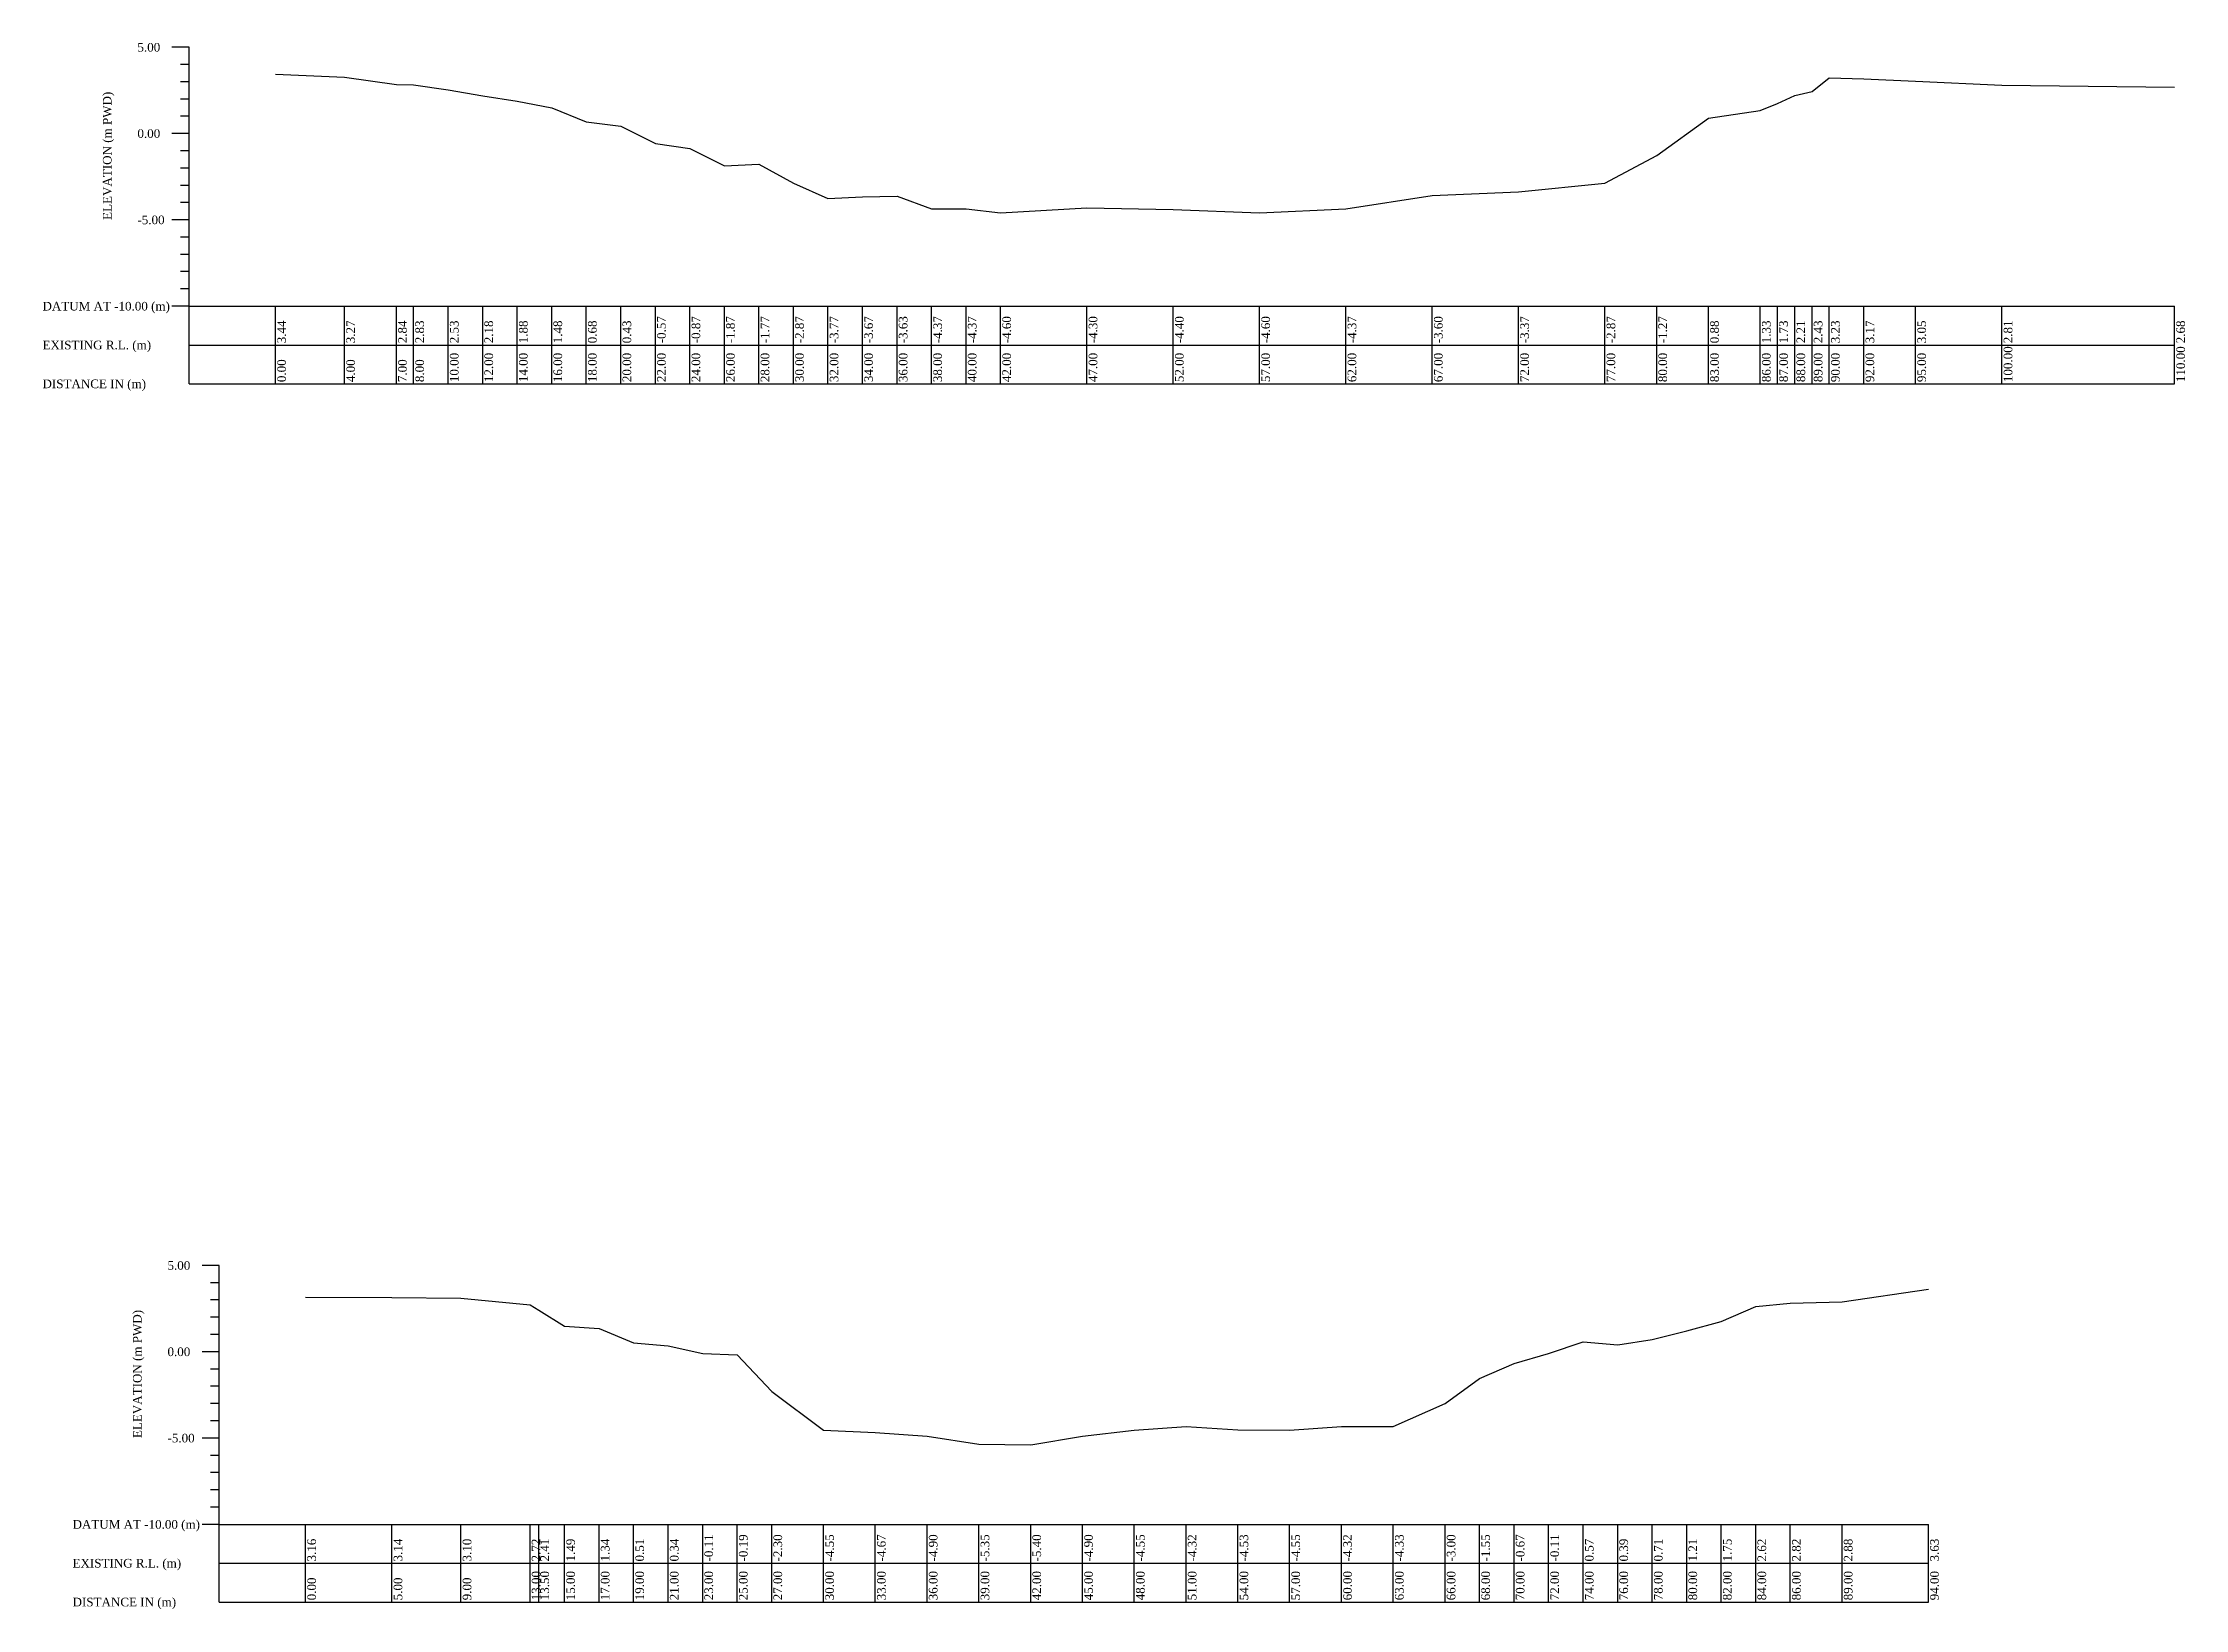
# Model space of a CAD drawing. Header units: metres. Extents: x -148477 to 168932, y -55673 to -2736.
# Drawn here: x -28264.8 to -28140.7, y -6436.1 to -6345.3 of the extents above; entities that cross this region are included whole.
import ezdxf

# ---------------------------------------------------------------- set-up
doc = ezdxf.new("R2010")
doc.units = ezdxf.units.M
doc.styles.add('liza', font='times.ttf', dxfattribs={"height": 2})

msp = doc.modelspace()

# ---------------------------------------------------------------- texts
at = {"color": 0, "linetype": 'Continuous', "lineweight": -3, "ltscale": 0.5, "char_height": 0.5, "attachment_point": 1, "style": 'liza'}
for s, insert, width in [('5.00', (-28259.307, -6345.3154), 2), ('0.00', (-28259.307, -6350.3154), 2), ('-5.00', (-28259.307, -6355.3154), 2), ('DATUM AT -10.00 (m)', (-28264.807, -6360.3154), 7.5), ('EXISTING R.L. (m)', (-28264.807, -6362.5654), 7.5), ('DISTANCE IN (m)', (-28264.807, -6364.8154), 7.5), ('5.00', (-28257.5656, -6415.8943), 2), ('0.00', (-28257.5656, -6420.8943), 2), ('-5.00', (-28257.5656, -6425.8943), 2), ('DATUM AT -10.00 (m)', (-28263.0656, -6430.8943), 7.5), ('EXISTING R.L. (m)', (-28263.0656, -6433.1443), 7.5), ('DISTANCE IN (m)', (-28263.0656, -6435.3943), 7.5)]:
    msp.add_mtext(s, dxfattribs=dict(at, insert=insert, width=width))
at = {"color": 0, "linetype": 'Continuous', "lineweight": -3, "ltscale": 0.5, "char_height": 0.5, "attachment_point": 1, "rotation": 90, "style": 'liza'}
for s, insert, width in [('ELEVATION (m PWD)', (-28261.307, -6355.5654), 10), ('3.44', (-28251.207, -6362.7154), 2.15), ('3.27', (-28247.207, -6362.7154), 2.15), ('2.84', (-28244.207, -6362.7154), 2.15), ('2.83', (-28243.207, -6362.7154), 2.15), ('2.53', (-28241.207, -6362.7154), 2.15), ('2.18', (-28239.207, -6362.7154), 2.15), ('1.88', (-28237.207, -6362.7154), 2.15), ('1.48', (-28235.207, -6362.7154), 2.15), ('0.68', (-28233.207, -6362.7154), 2.15), ('0.43', (-28231.207, -6362.7154), 2.15), ('-0.57', (-28229.207, -6362.7154), 2.15), ('-0.87', (-28227.207, -6362.7154), 2.15), ('-1.87', (-28225.207, -6362.7154), 2.15), ('-1.77', (-28223.207, -6362.7154), 2.15), ('-2.87', (-28221.207, -6362.7154), 2.15), ('-3.77', (-28219.207, -6362.7154), 2.15), ('-3.67', (-28217.207, -6362.7154), 2.15), ('-3.63', (-28215.207, -6362.7154), 2.15), ('-4.37', (-28213.207, -6362.7154), 2.15), ('-4.37', (-28211.207, -6362.7154), 2.15), ('-4.60', (-28209.207, -6362.7154), 2.15), ('-4.30', (-28204.207, -6362.7154), 2.15), ('-4.40', (-28199.207, -6362.7154), 2.15), ('-4.60', (-28194.207, -6362.7154), 2.15), ('-4.37', (-28189.207, -6362.7154), 2.15), ('-3.60', (-28184.207, -6362.7154), 2.15), ('-3.37', (-28179.207, -6362.7154), 2.15), ('-2.87', (-28174.207, -6362.7154), 2.15), ('-1.27', (-28171.207, -6362.7154), 2.15), ('0.88', (-28168.207, -6362.7154), 2.15), ('1.33', (-28165.207, -6362.7154), 2.15), ('1.73', (-28164.207, -6362.7154), 2.15), ('2.21', (-28163.207, -6362.7154), 2.15), ('2.43', (-28162.207, -6362.7154), 2.15), ('3.23', (-28161.207, -6362.7154), 2.15), ('3.17', (-28159.207, -6362.7154), 2.15), ('3.05', (-28156.207, -6362.7154), 2.15), ('2.81', (-28151.207, -6362.7154), 2.15), ('2.68', (-28141.207, -6362.7154), 2.15), ('100.00', (-28151.207, -6364.9654), 2.15), ('110.00', (-28141.207, -6364.9654), 2.15), ('0.00', (-28251.207, -6364.9654), 2.15), ('4.00', (-28247.207, -6364.9654), 2.15), ('7.00', (-28244.207, -6364.9654), 2.15), ('8.00', (-28243.207, -6364.9654), 2.15), ('10.00', (-28241.207, -6364.9654), 2.15), ('12.00', (-28239.207, -6364.9654), 2.15), ('14.00', (-28237.207, -6364.9654), 2.15), ('16.00', (-28235.207, -6364.9654), 2.15), ('18.00', (-28233.207, -6364.9654), 2.15), ('20.00', (-28231.207, -6364.9654), 2.15), ('22.00', (-28229.207, -6364.9654), 2.15), ('24.00', (-28227.207, -6364.9654), 2.15), ('26.00', (-28225.207, -6364.9654), 2.15), ('28.00', (-28223.207, -6364.9654), 2.15), ('30.00', (-28221.207, -6364.9654), 2.15), ('32.00', (-28219.207, -6364.9654), 2.15), ('34.00', (-28217.207, -6364.9654), 2.15), ('36.00', (-28215.207, -6364.9654), 2.15), ('38.00', (-28213.207, -6364.9654), 2.15), ('40.00', (-28211.207, -6364.9654), 2.15), ('42.00', (-28209.207, -6364.9654), 2.15), ('47.00', (-28204.207, -6364.9654), 2.15), ('52.00', (-28199.207, -6364.9654), 2.15), ('57.00', (-28194.207, -6364.9654), 2.15), ('62.00', (-28189.207, -6364.9654), 2.15), ('67.00', (-28184.207, -6364.9654), 2.15), ('72.00', (-28179.207, -6364.9654), 2.15), ('77.00', (-28174.207, -6364.9654), 2.15), ('80.00', (-28171.207, -6364.9654), 2.15), ('83.00', (-28168.207, -6364.9654), 2.15), ('86.00', (-28165.207, -6364.9654), 2.15), ('87.00', (-28164.207, -6364.9654), 2.15), ('88.00', (-28163.207, -6364.9654), 2.15), ('89.00', (-28162.207, -6364.9654), 2.15), ('90.00', (-28161.207, -6364.9654), 2.15), ('92.00', (-28159.207, -6364.9654), 2.15), ('95.00', (-28156.207, -6364.9654), 2.15), ('ELEVATION (m PWD)', (-28259.5656, -6426.1443), 10), ('3.16', (-28249.4656, -6433.2943), 2.15), ('3.14', (-28244.4656, -6433.2943), 2.15), ('3.10', (-28240.4656, -6433.2943), 2.15), ('2.72', (-28236.4656, -6433.2943), 2.15), ('2.41', (-28235.9656, -6433.2943), 2.15), ('1.49', (-28234.4656, -6433.2943), 2.15), ('1.34', (-28232.4656, -6433.2943), 2.15), ('0.51', (-28230.4656, -6433.2943), 2.15), ('0.34', (-28228.4656, -6433.2943), 2.15), ('-0.11', (-28226.4656, -6433.2943), 2.15), ('-0.19', (-28224.4656, -6433.2943), 2.15), ('-2.30', (-28222.4656, -6433.2943), 2.15), ('-4.55', (-28219.4656, -6433.2943), 2.15), ('-4.67', (-28216.4656, -6433.2943), 2.15), ('-4.90', (-28213.4656, -6433.2943), 2.15), ('-5.35', (-28210.4656, -6433.2943), 2.15), ('-5.40', (-28207.4656, -6433.2943), 2.15), ('-4.90', (-28204.4656, -6433.2943), 2.15), ('-4.55', (-28201.4656, -6433.2943), 2.15), ('-4.32', (-28198.4656, -6433.2943), 2.15), ('-4.53', (-28195.4656, -6433.2943), 2.15), ('-4.55', (-28192.4656, -6433.2943), 2.15), ('-4.32', (-28189.4656, -6433.2943), 2.15), ('-4.33', (-28186.4656, -6433.2943), 2.15), ('-3.00', (-28183.4656, -6433.2943), 2.15), ('-1.55', (-28181.4656, -6433.2943), 2.15), ('-0.67', (-28179.4656, -6433.2943), 2.15), ('-0.11', (-28177.4656, -6433.2943), 2.15), ('0.57', (-28175.4656, -6433.2943), 2.15), ('0.39', (-28173.4656, -6433.2943), 2.15), ('0.71', (-28171.4656, -6433.2943), 2.15), ('1.21', (-28169.4656, -6433.2943), 2.15), ('1.75', (-28167.4656, -6433.2943), 2.15), ('2.62', (-28165.4656, -6433.2943), 2.15), ('2.82', (-28163.4656, -6433.2943), 2.15), ('2.88', (-28160.4656, -6433.2943), 2.15), ('3.63', (-28155.4656, -6433.2943), 2.15), ('13.00', (-28236.4656, -6435.5443), 2.15), ('13.50', (-28235.9656, -6435.5443), 2.15), ('15.00', (-28234.4656, -6435.5443), 2.15), ('17.00', (-28232.4656, -6435.5443), 2.15), ('19.00', (-28230.4656, -6435.5443), 2.15), ('21.00', (-28228.4656, -6435.5443), 2.15), ('23.00', (-28226.4656, -6435.5443), 2.15), ('25.00', (-28224.4656, -6435.5443), 2.15), ('27.00', (-28222.4656, -6435.5443), 2.15), ('30.00', (-28219.4656, -6435.5443), 2.15), ('33.00', (-28216.4656, -6435.5443), 2.15), ('36.00', (-28213.4656, -6435.5443), 2.15), ('39.00', (-28210.4656, -6435.5443), 2.15), ('42.00', (-28207.4656, -6435.5443), 2.15), ('45.00', (-28204.4656, -6435.5443), 2.15), ('48.00', (-28201.4656, -6435.5443), 2.15), ('51.00', (-28198.4656, -6435.5443), 2.15), ('54.00', (-28195.4656, -6435.5443), 2.15), ('57.00', (-28192.4656, -6435.5443), 2.15), ('60.00', (-28189.4656, -6435.5443), 2.15), ('63.00', (-28186.4656, -6435.5443), 2.15), ('66.00', (-28183.4656, -6435.5443), 2.15), ('68.00', (-28181.4656, -6435.5443), 2.15), ('70.00', (-28179.4656, -6435.5443), 2.15), ('72.00', (-28177.4656, -6435.5443), 2.15), ('74.00', (-28175.4656, -6435.5443), 2.15), ('76.00', (-28173.4656, -6435.5443), 2.15), ('78.00', (-28171.4656, -6435.5443), 2.15), ('80.00', (-28169.4656, -6435.5443), 2.15), ('82.00', (-28167.4656, -6435.5443), 2.15), ('84.00', (-28165.4656, -6435.5443), 2.15), ('86.00', (-28163.4656, -6435.5443), 2.15), ('89.00', (-28160.4656, -6435.5443), 2.15), ('94.00', (-28155.4656, -6435.5443), 2.15), ('0.00', (-28249.4656, -6435.5443), 2.15), ('5.00', (-28244.4656, -6435.5443), 2.15), ('9.00', (-28240.4656, -6435.5443), 2.15)]:
    msp.add_mtext(s, dxfattribs=dict(at, insert=insert, width=width))

# ---------------------------------------------------------------- linework, layer by layer
at = {"color": 0, "linetype": 'Continuous', "lineweight": -3, "ltscale": 0.5}
for p, q in [((-28256.307, -6345.5654), (-28257.307, -6345.5654)), ((-28256.307, -6365.0654), (-28256.307, -6345.5654)), ((-28256.307, -6346.5654), (-28256.807, -6346.5654)), ((-28256.307, -6347.5654), (-28256.807, -6347.5654)), ((-28256.307, -6348.5654), (-28256.807, -6348.5654)), ((-28256.307, -6349.5654), (-28256.807, -6349.5654)), ((-28256.307, -6350.5654), (-28257.307, -6350.5654)), ((-28256.307, -6351.5654), (-28256.807, -6351.5654)), ((-28256.307, -6352.5654), (-28256.807, -6352.5654)), ((-28256.307, -6353.5654), (-28256.807, -6353.5654)), ((-28256.307, -6354.5654), (-28256.807, -6354.5654)), ((-28256.307, -6355.5654), (-28257.307, -6355.5654)), ((-28256.307, -6356.5654), (-28256.807, -6356.5654)), ((-28256.307, -6357.5654), (-28256.807, -6357.5654)), ((-28256.307, -6358.5654), (-28256.807, -6358.5654)), ((-28256.307, -6360.5654), (-28257.307, -6360.5654)), ((-28256.307, -6359.5654), (-28256.807, -6359.5654)), ((-28256.307, -6360.5654), (-28141.307, -6360.5654)), ((-28251.307, -6365.0654), (-28251.307, -6360.5654)), ((-28247.307, -6365.0654), (-28247.307, -6360.5654)), ((-28244.307, -6365.0654), (-28244.307, -6360.5654)), ((-28243.307, -6365.0654), (-28243.307, -6360.5654)), ((-28241.307, -6365.0654), (-28241.307, -6360.5654)), ((-28239.307, -6365.0654), (-28239.307, -6360.5654)), ((-28237.307, -6365.0654), (-28237.307, -6360.5654)), ((-28235.307, -6365.0654), (-28235.307, -6360.5654)), ((-28233.307, -6365.0654), (-28233.307, -6360.5654)), ((-28231.307, -6365.0654), (-28231.307, -6360.5654)), ((-28229.307, -6365.0654), (-28229.307, -6360.5654)), ((-28227.307, -6365.0654), (-28227.307, -6360.5654)), ((-28225.307, -6365.0654), (-28225.307, -6360.5654)), ((-28223.307, -6365.0654), (-28223.307, -6360.5654)), ((-28221.307, -6365.0654), (-28221.307, -6360.5654)), ((-28219.307, -6365.0654), (-28219.307, -6360.5654)), ((-28217.307, -6365.0654), (-28217.307, -6360.5654)), ((-28215.307, -6365.0654), (-28215.307, -6360.5654)), ((-28213.307, -6365.0654), (-28213.307, -6360.5654)), ((-28211.307, -6365.0654), (-28211.307, -6360.5654)), ((-28209.307, -6365.0654), (-28209.307, -6360.5654)), ((-28204.307, -6365.0654), (-28204.307, -6360.5654)), ((-28199.307, -6365.0654), (-28199.307, -6360.5654)), ((-28194.307, -6365.0654), (-28194.307, -6360.5654)), ((-28189.307, -6365.0654), (-28189.307, -6360.5654)), ((-28184.307, -6365.0654), (-28184.307, -6360.5654)), ((-28179.307, -6365.0654), (-28179.307, -6360.5654)), ((-28174.307, -6365.0654), (-28174.307, -6360.5654)), ((-28171.307, -6365.0654), (-28171.307, -6360.5654)), ((-28168.307, -6365.0654), (-28168.307, -6360.5654)), ((-28165.307, -6365.0654), (-28165.307, -6360.5654)), ((-28164.307, -6365.0654), (-28164.307, -6360.5654)), ((-28163.307, -6365.0654), (-28163.307, -6360.5654)), ((-28162.307, -6365.0654), (-28162.307, -6360.5654)), ((-28161.307, -6365.0654), (-28161.307, -6360.5654)), ((-28159.307, -6365.0654), (-28159.307, -6360.5654)), ((-28156.307, -6365.0654), (-28156.307, -6360.5654)), ((-28151.307, -6365.0654), (-28151.307, -6360.5654)), ((-28141.307, -6365.0654), (-28141.307, -6360.5654)), ((-28256.307, -6362.8154), (-28141.307, -6362.8154)), ((-28256.307, -6365.0654), (-28141.307, -6365.0654)), ((-28254.5656, -6416.1443), (-28255.5656, -6416.1443)), ((-28254.5656, -6435.6443), (-28254.5656, -6416.1443)), ((-28254.5656, -6417.1443), (-28255.0656, -6417.1443)), ((-28254.5656, -6418.1443), (-28255.0656, -6418.1443)), ((-28254.5656, -6419.1443), (-28255.0656, -6419.1443)), ((-28254.5656, -6420.1443), (-28255.0656, -6420.1443)), ((-28254.5656, -6421.1443), (-28255.5656, -6421.1443)), ((-28254.5656, -6422.1443), (-28255.0656, -6422.1443)), ((-28254.5656, -6423.1443), (-28255.0656, -6423.1443)), ((-28254.5656, -6424.1443), (-28255.0656, -6424.1443)), ((-28254.5656, -6425.1443), (-28255.0656, -6425.1443)), ((-28254.5656, -6426.1443), (-28255.5656, -6426.1443)), ((-28254.5656, -6427.1443), (-28255.0656, -6427.1443)), ((-28254.5656, -6428.1443), (-28255.0656, -6428.1443)), ((-28254.5656, -6429.1443), (-28255.0656, -6429.1443)), ((-28254.5656, -6430.1443), (-28255.0656, -6430.1443)), ((-28254.5656, -6431.1443), (-28255.5656, -6431.1443)), ((-28254.5656, -6431.1443), (-28155.5656, -6431.1443)), ((-28249.5656, -6435.6443), (-28249.5656, -6431.1443)), ((-28244.5656, -6435.6443), (-28244.5656, -6431.1443)), ((-28240.5656, -6435.6443), (-28240.5656, -6431.1443)), ((-28236.5656, -6435.6443), (-28236.5656, -6431.1443)), ((-28236.0656, -6435.6443), (-28236.0656, -6431.1443)), ((-28234.5656, -6435.6443), (-28234.5656, -6431.1443)), ((-28232.5656, -6435.6443), (-28232.5656, -6431.1443)), ((-28230.5656, -6435.6443), (-28230.5656, -6431.1443)), ((-28228.5656, -6435.6443), (-28228.5656, -6431.1443)), ((-28226.5656, -6435.6443), (-28226.5656, -6431.1443)), ((-28224.5656, -6435.6443), (-28224.5656, -6431.1443)), ((-28222.5656, -6435.6443), (-28222.5656, -6431.1443)), ((-28219.5656, -6435.6443), (-28219.5656, -6431.1443)), ((-28216.5656, -6435.6443), (-28216.5656, -6431.1443)), ((-28213.5656, -6435.6443), (-28213.5656, -6431.1443)), ((-28210.5656, -6435.6443), (-28210.5656, -6431.1443)), ((-28207.5656, -6435.6443), (-28207.5656, -6431.1443)), ((-28204.5656, -6435.6443), (-28204.5656, -6431.1443)), ((-28201.5656, -6435.6443), (-28201.5656, -6431.1443)), ((-28198.5656, -6435.6443), (-28198.5656, -6431.1443)), ((-28195.5656, -6435.6443), (-28195.5656, -6431.1443)), ((-28192.5656, -6435.6443), (-28192.5656, -6431.1443)), ((-28189.5656, -6435.6443), (-28189.5656, -6431.1443)), ((-28186.5656, -6435.6443), (-28186.5656, -6431.1443)), ((-28183.5656, -6435.6443), (-28183.5656, -6431.1443)), ((-28181.5656, -6435.6443), (-28181.5656, -6431.1443)), ((-28179.5656, -6435.6443), (-28179.5656, -6431.1443)), ((-28177.5656, -6435.6443), (-28177.5656, -6431.1443)), ((-28175.5656, -6435.6443), (-28175.5656, -6431.1443)), ((-28173.5656, -6435.6443), (-28173.5656, -6431.1443)), ((-28171.5656, -6435.6443), (-28171.5656, -6431.1443)), ((-28169.5656, -6435.6443), (-28169.5656, -6431.1443)), ((-28167.5656, -6435.6443), (-28167.5656, -6431.1443)), ((-28165.5656, -6435.6443), (-28165.5656, -6431.1443)), ((-28163.5656, -6435.6443), (-28163.5656, -6431.1443)), ((-28160.5656, -6435.6443), (-28160.5656, -6431.1443)), ((-28155.5656, -6435.6443), (-28155.5656, -6431.1443)), ((-28254.5656, -6433.3943), (-28155.5656, -6433.3943)), ((-28254.5656, -6435.6443), (-28155.5656, -6435.6443))]:
    msp.add_line(p, q, dxfattribs=at)
for points in [[(-28251.307, -6347.1234), (-28247.307, -6347.2974), (-28244.307, -6347.7204), (-28243.307, -6347.7314), (-28241.307, -6348.0314), (-28239.307, -6348.3814), (-28237.307, -6348.6814), (-28235.307, -6349.0814), (-28233.307, -6349.8814), (-28231.307, -6350.1314), (-28229.307, -6351.1314), (-28227.307, -6351.4314), (-28225.307, -6352.4314), (-28223.307, -6352.3314), (-28221.307, -6353.4314), (-28219.307, -6354.3314), (-28217.307, -6354.2314), (-28215.307, -6354.1914), (-28213.307, -6354.9314), (-28211.307, -6354.9314), (-28209.307, -6355.1614), (-28204.307, -6354.8614), (-28199.307, -6354.9614), (-28194.307, -6355.1614), (-28189.307, -6354.9314), (-28184.307, -6354.1614), (-28179.307, -6353.9314), (-28174.307, -6353.4314), (-28171.307, -6351.8314), (-28168.307, -6349.6814), (-28165.307, -6349.2314), (-28164.307, -6348.8314), (-28163.307, -6348.3514), (-28162.307, -6348.1314), (-28161.307, -6347.3314), (-28159.307, -6347.3994), (-28156.307, -6347.5204), (-28151.307, -6347.7534), (-28141.307, -6347.8804)], [(-28249.5656, -6417.9833), (-28244.5656, -6418.0093), (-28240.5656, -6418.0463), (-28236.5656, -6418.4293), (-28236.0656, -6418.7303), (-28234.5656, -6419.6543), (-28232.5656, -6419.8003), (-28230.5656, -6420.6353), (-28228.5656, -6420.8013), (-28226.5656, -6421.2503), (-28224.5656, -6421.3303), (-28222.5656, -6423.4403), (-28219.5656, -6425.6903), (-28216.5656, -6425.8153), (-28213.5656, -6426.0403), (-28210.5656, -6426.4903), (-28207.5656, -6426.5403), (-28204.5656, -6426.0403), (-28201.5656, -6425.6903), (-28198.5656, -6425.4653), (-28195.5656, -6425.6703), (-28192.5656, -6425.6903), (-28189.5656, -6425.4653), (-28186.5656, -6425.4763), (-28183.5656, -6424.1403), (-28181.5656, -6422.6903), (-28179.5656, -6421.8153), (-28177.5656, -6421.2503), (-28175.5656, -6420.5723), (-28173.5656, -6420.7503), (-28171.5656, -6420.4303), (-28169.5656, -6419.9353), (-28167.5656, -6419.3953), (-28165.5656, -6418.5203), (-28163.5656, -6418.3263), (-28160.5656, -6418.2603), (-28155.5656, -6417.5193)]]:
    msp.add_lwpolyline(points, dxfattribs=at)

msp.set_redraw_order([(e.dxf.handle, doc.entitydb.next_handle()) for e in msp.query("TEXT MTEXT ATTDEF DIMENSION ARC_DIMENSION")])  # texts and dimensions are drawn at this point

doc.saveas('drawing.dxf')
